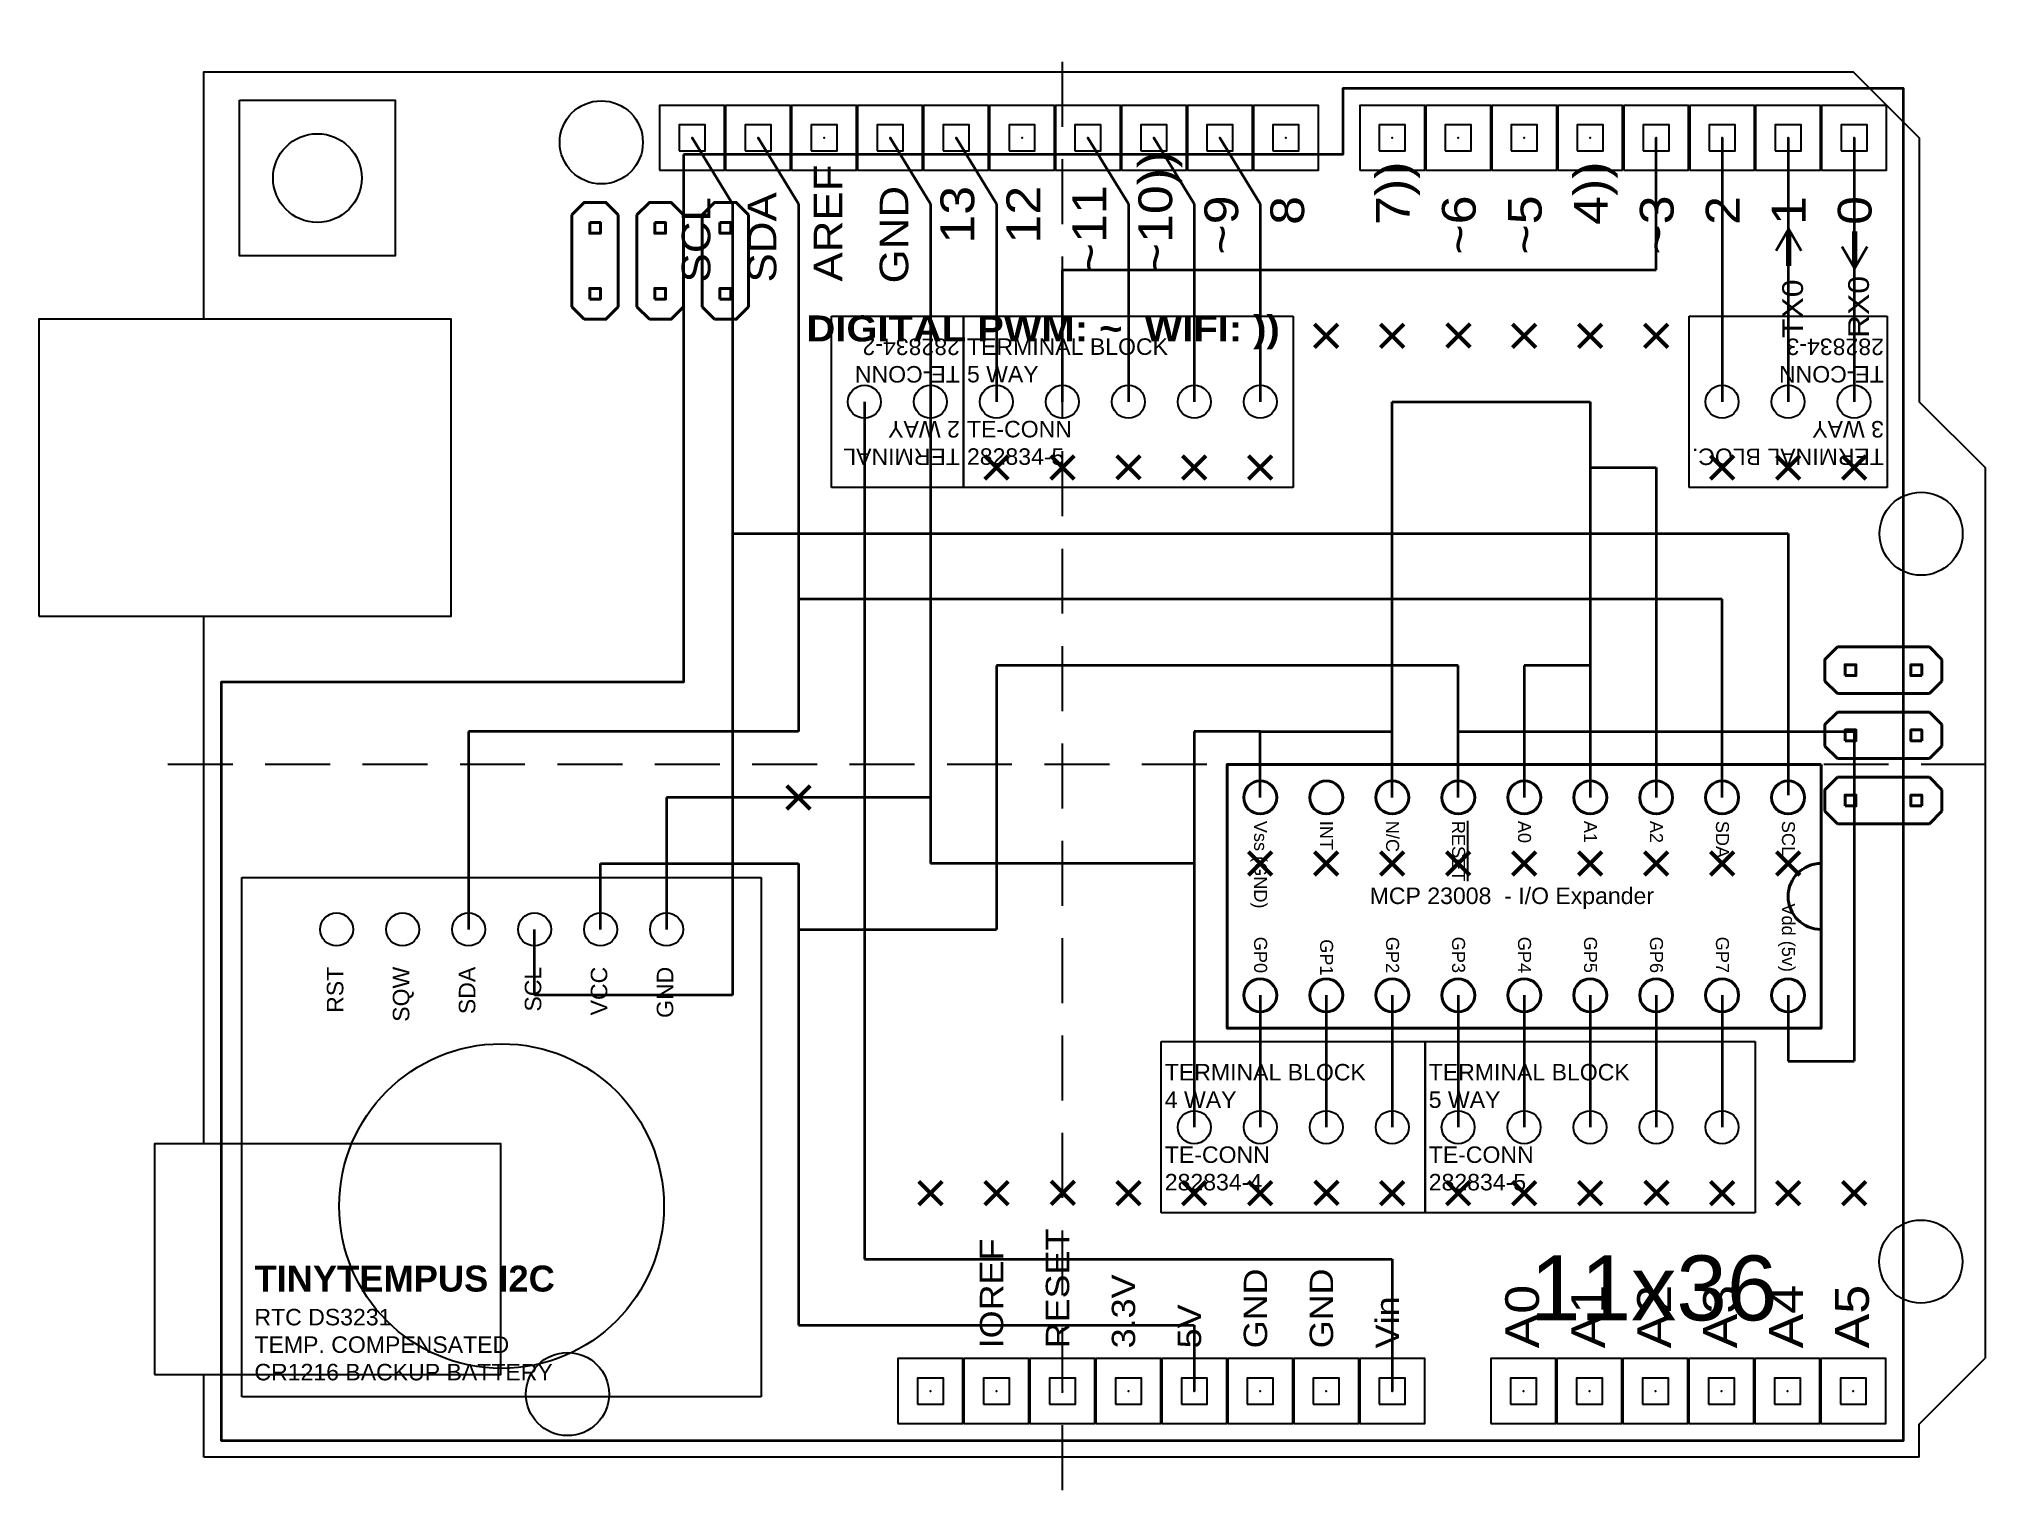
# Model space of a CAD drawing. Header units: millimetres. Extents: x 3648 to 4640, y -1371 to 0.
# Drawn here: x 3796.8 to 3871.7, y -1370.5 to -1314.6 of the extents above; entities that cross this region are included whole.
import ezdxf

# ---------------------------------------------------------------- set-up
doc = ezdxf.new("R2010")
doc.units = ezdxf.units.MM
doc.header["$LTSCALE"] = 10
doc.header["$MEASUREMENT"] = 0
doc.linetypes.add('HIDDEN', pattern=[0.375, 0.25, -0.125])
doc.layers.get('0').update_dxf_attribs({"color": 8})
for name, color, linetype, lineweight in [('+5V', 1, 'Continuous', 35), ('Colour0', 2, 'Continuous', 35), ('Colour1', 94, 'Continuous', 35), ('Colour10', 10, 'Continuous', 35), ('Colour11', 255, 'Continuous', 35), ('Colour2', 30, 'Continuous', 35), ('Colour3', 220, 'Continuous', 35), ('Colour4', 200, 'Continuous', 35), ('Colour5', 180, 'Continuous', 35), ('Colour6', 80, 'Continuous', 35), ('Colour7', 150, 'Continuous', 35), ('Colour9', 252, 'Continuous', 35), ('Component Detail', 143, 'Continuous', 40), ('GND +0V', 7, 'Continuous', 35), ('VERO CUT', 252, 'Continuous', 35), ('Vero Track', 250, 'Continuous', 35)]:
    doc.layers.add(name, color=color, linetype=linetype, lineweight=lineweight)
for name, color, linetype in [('Component', 210, 'Continuous'), ('PIN LABEL', 130, 'Continuous'), ('PINS', 1, 'Continuous'), ('vero Pins', 30, 'Continuous')]:
    doc.layers.add(name, color=color, linetype=linetype)
doc.layers.add('Component Centre', color=7, linetype='Continuous', true_color=0x7db0bf)
doc.styles.get("Standard").update_dxf_attribs({"font": 'arial.ttf'})
picture_1 = doc.add_image_def('image9.jpg', size_in_pixel=(567, 567))
picture_2 = doc.add_image_def('image7.jpg', size_in_pixel=(144, 187))
picture_3 = doc.add_image_def('image8.jpg', size_in_pixel=(360, 187))
picture_4 = doc.add_image_def('image4.jpg', size_in_pixel=(216, 187))
picture_5 = doc.add_image_def('image3.jpg', size_in_pixel=(288, 187))

msp = doc.modelspace()

# ---------------------------------------------------------------- texts
at = {"layer": 'VERO CUT', "insert": (3854.166, -1361.477), "char_height": 2.5, "attachment_point": 1}
msp.add_mtext_dynamic_manual_height_columns('11x36', width=34.29889, gutter_width=1, heights=[0], dxfattribs=at)

# ---------------------------------------------------------------- blocks, each defined once
blk = doc.blocks.new('TinyTempest')
at = {"color": 1}
for centre in [(0, 0), (2.54, 0), (5.08, 0), (7.62, 0), (10.16, 0), (12.7, 0)]:
    blk.add_circle(centre, 0.635, dxfattribs=at)
at = {"layer": 'Component'}
blk.add_circle((6.35, -10.656), 6.25, dxfattribs=at)
at = {"color": 4, "char_height": 0.635, "width": 7.38621, "attachment_point": 3, "rotation": 90}
for s, insert in [('RST', (-0.376, -1.44)), ('SQW', (2.164, -1.44)), ('SDA', (4.704, -1.44)), ('SCL', (7.244, -1.44)), ('VCC', (9.784, -1.44)), ('GND', (12.324, -1.44))]:
    blk.add_mtext(s, dxfattribs=dict(at, insert=insert))
at = {"layer": 'Component', "insert": (-3.164, -12.947), "char_height": 0.635, "width": 14.26659, "attachment_point": 1}
blk.add_mtext('{\\fArial|b1|i0|c0|p34;\\H1.5748x;TINYTEMPUS I2C\\P}RTC DS3231 \\PTEMP. COMPENSATED\\PCR1216 BACKUP BATTERY', dxfattribs=at)
at = {"layer": 'Component'}
image = blk.add_image(picture_1, insert=(-3.65, -18), size_in_units=(20, 20), dxfattribs=at)
image.dxf.flags = 7
blk = doc.blocks.new('Terminal Block 2-WAY TE CONNECTIVITY')
at = {"color": 1}
for centre in [(0, 0), (2.54, 0)]:
    blk.add_circle(centre, 0.635, dxfattribs=at)
at = {"layer": 'Component', "insert": (-1.133, 2.438), "char_height": 0.635, "width": 4.99534, "attachment_point": 1}
blk.add_mtext('TERMINAL\\P2 WAY\\P\\PTE-CONN\\P282834-2', dxfattribs=at)
at = {"layer": 'Component'}
image = blk.add_image(picture_2, insert=(-1.27, -3.298), size_in_units=(5.08, 6.597), rotation=0, dxfattribs=at)
image.dxf.flags = 7
blk = doc.blocks.new('Terminal Block 5-new-WAY TE CONNECTIVITY')
at = {"color": 1}
for centre in [(-5.08, 0), (-2.54, 0), (0, 0), (2.54, 0), (5.08, 0)]:
    blk.add_circle(centre, 0.635, dxfattribs=at)
at = {"layer": 'Component', "insert": (-6.213, 2.438), "char_height": 0.635, "width": 9.89779, "attachment_point": 1}
blk.add_mtext('TERMINAL BLOCK\\P5 WAY\\P\\PTE-CONN\\P282834-5', dxfattribs=at)
at = {"layer": 'Component'}
image = blk.add_image(picture_3, insert=(6.35, 3.298), size_in_units=(12.7, 6.597), rotation=180, dxfattribs=at)
image.dxf.flags = 7
blk = doc.blocks.new('Terminal Block 3-WAY TE CONNECTIVITY')
at = {"color": 1}
for centre in [(-2.54, 0), (0, 0), (2.54, 0)]:
    blk.add_circle(centre, 0.635, dxfattribs=at)
at = {"layer": 'Component', "insert": (-3.688, 2.438), "char_height": 0.635, "width": 8.33438, "attachment_point": 1}
blk.add_mtext('TERMINAL BLOC.\\P3 WAY\\P\\PTE-CONN\\P282834-3', dxfattribs=at)
at = {"layer": 'Component'}
image = blk.add_image(picture_4, insert=(-3.81, -3.298), size_in_units=(7.62, 6.597), rotation=0, dxfattribs=at)
image.dxf.flags = 7
blk = doc.blocks.new('CUT')
at = {"color": 33, "lineweight": 50}
for points in [[(-0.449, -0.449), (0.449, 0.449)], [(0.449, -0.449), (-0.449, 0.449)]]:
    blk.add_lwpolyline(points, dxfattribs=at)
blk = doc.blocks.new('MCP23008 IO Expander')
at = {"layer": 'Component Detail', "color": 4}
blk.add_lwpolyline([(-1.27, 1.27), (8.89, 1.27), (8.89, -21.59), (-1.27, -21.59)], close=True, dxfattribs=at)
at = {"layer": 'Component Detail', "color": 1}
for centre in [(0, 0), (7.62, 0), (0, -2.54), (7.62, -2.54), (0, -5.08), (7.62, -5.08), (0, -7.62), (7.62, -7.62), (0, -10.16), (7.62, -10.16), (0, -12.7), (7.62, -12.7), (0, -15.24), (7.62, -15.24), (0, -17.78), (7.62, -17.78), (0, -20.32), (7.62, -20.32)]:
    blk.add_circle(centre, 0.635, dxfattribs=at)
at = {"layer": 'Component Detail', "color": 4}
blk.add_arc((3.81, 1.27), 1.27, 180, 0, dxfattribs=at)
at = {"color": 3, "rotation": 180}
for p in [(2.54, 0), (2.54, -2.54), (2.54, -5.08), (2.54, -7.62), (2.54, -10.16), (2.54, -12.7), (2.54, -15.24), (2.54, -17.78), (2.54, -20.32)]:
    blk.add_blockref('CUT', p, dxfattribs=at)
at = {"color": 4, "char_height": 0.5, "width": 7.38621, "attachment_point": 1}
for s, insert in [('SCL', (0.9, 0.262)), ('\\pi4.77468;Vdd (5v)', (-0.694, 0.262)), ('SDA', (0.9, -2.278)), ('\\pi6.05742;GP7', (-0.694, -2.278)), ('A2', (0.9, -4.818)), ('\\pi6.05776;GP6', (-0.694, -4.818)), ('A1', (0.9, -7.358)), ('\\pi6.05367;GP5', (-0.694, -7.358)), ('A0', (0.9, -9.898)), ('\\pi6.05947;GP4', (-0.694, -9.898)), ('{\\ORESET}', (0.9, -12.438)), ('\\pi6.05742;GP3', (-0.694, -12.438)), ('N/C', (0.9, -14.978)), ('\\pi6.06254;GP2', (-0.694, -14.978)), ('INT', (0.9, -17.518)), ('\\pi6.15394;GP1', (-0.694, -17.518)), ('Vss (GND)', (0.9, -20.058)), ('\\pi6.05913;GP0', (-0.694, -20.058))]:
    blk.add_mtext(s, dxfattribs=dict(at, insert=insert))
at = {"color": 4, "insert": (3.469, -16.108), "char_height": 0.635, "width": 14.26659, "attachment_point": 1, "rotation": 90}
blk.add_mtext('MCP 23008  - I/O Expander', dxfattribs=at)
blk = doc.blocks.new('Terminal Block 4 new -WAY TE CONNECTIVITY')
at = {"color": 1}
for centre in [(0, 0), (2.54, 0), (5.08, 0), (7.62, 0)]:
    blk.add_circle(centre, 0.635, dxfattribs=at)
at = {"layer": 'Component', "insert": (-1.133, 2.438), "char_height": 0.635, "width": 9.89779, "attachment_point": 1}
blk.add_mtext('TERMINAL BLOCK\\P4 WAY\\P\\PTE-CONN\\P282834-4', dxfattribs=at)
at = {"layer": 'Component'}
image = blk.add_image(picture_5, insert=(-1.27, -3.298), size_in_units=(10.16, 6.597), dxfattribs=at)
image.dxf.flags = 7
blk = doc.blocks.new('Arduino uno Simplified')
at = {"color": 5}
for points in [[(-0.03, -9.525), (-0.03, 0), (-0.03, 0), (63.47, 0)], [(63.47, 0), (63.47, 0), (63.47, 0), (66.01, -2.54), (66.01, -2.54), (66.01, -12.7), (66.01, -12.7), (68.55, -15.24), (68.55, -15.24), (68.55, -49.53)], [(-0.03, -41.275), (-0.03, -20.955)], [(-0.03, -53.34), (-0.03, -50.165)], [(66.01, -53.34), (66.01, -52.07), (68.55, -49.53)], [(66.01, -53.34), (66.01, -53.34), (-0.03, -53.34)]]:
    blk.add_lwpolyline(points, dxfattribs=at)
blk.add_lwpolyline([(1.34, -1.088), (7.34, -1.088), (7.34, -7.088), (1.34, -7.088)], close=True, dxfattribs=at)
for centre, radius in [((15.27, -2.714), 1.6), ((4.34, -4.088), 1.707), ((66.079, -17.784), 1.6), ((66.07, -45.814), 1.6), ((13.97, -50.914), 1.6)]:
    blk.add_circle(centre, radius, dxfattribs=at)
at = {"layer": 'Component'}
for points in [[(-6.38, -20.955), (9.495, -20.955), (9.495, -9.525), (-6.38, -9.525)], [(-1.935, -50.165), (11.4, -50.165), (11.4, -41.275), (-1.935, -41.275)]]:
    blk.add_lwpolyline(points, close=True, dxfattribs=at)
at = {"layer": 'Component Detail'}
for p, q in [((14.134, -5.505), (14.614, -5.025)), ((15.446, -5.025), (15.925, -5.505)), ((16.642, -5.505), (17.122, -5.025)), ((17.954, -5.025), (18.433, -5.505)), ((19.15, -5.505), (19.63, -5.025)), ((20.462, -5.025), (20.941, -5.505)), ((14.134, -9.049), (14.134, -5.505)), ((15.925, -5.505), (15.925, -9.049)), ((16.642, -9.049), (16.642, -5.505)), ((18.433, -5.505), (18.433, -9.049)), ((19.15, -9.049), (19.15, -5.505)), ((20.941, -5.505), (20.941, -9.049)), ((14.614, -9.528), (14.134, -9.049)), ((15.925, -9.049), (15.446, -9.528)), ((17.122, -9.528), (16.642, -9.049)), ((18.433, -9.049), (17.954, -9.528)), ((19.63, -9.528), (19.15, -9.049)), ((20.941, -9.049), (20.462, -9.528)), ((62.375, -22.625), (62.855, -22.145)), ((62.855, -22.145), (66.399, -22.145)), ((66.399, -22.145), (66.878, -22.625)), ((66.878, -22.625), (66.878, -23.457)), ((62.855, -23.936), (62.375, -23.457)), ((66.399, -23.936), (62.855, -23.936)), ((66.878, -23.457), (66.399, -23.936)), ((62.375, -25.133), (62.855, -24.653)), ((62.855, -24.653), (66.399, -24.653)), ((66.399, -24.653), (66.878, -25.133)), ((66.878, -25.133), (66.878, -25.965)), ((62.855, -26.444), (62.375, -25.965)), ((66.878, -25.965), (66.399, -26.444)), ((66.399, -26.444), (62.855, -26.444)), ((62.375, -27.641), (62.855, -27.161)), ((62.855, -27.161), (66.399, -27.161)), ((66.399, -27.161), (66.878, -27.641)), ((66.878, -27.641), (66.878, -28.473)), ((62.855, -28.952), (62.375, -28.473)), ((66.878, -28.473), (66.399, -28.952)), ((66.399, -28.952), (62.855, -28.952))]:
    blk.add_line(p, q, dxfattribs=at)
for points in [[(14.614, -5.025), (14.614, -5.025), (15.446, -5.025), (15.446, -5.025)], [(17.122, -5.025), (17.122, -5.025), (17.954, -5.025), (17.954, -5.025)], [(19.63, -5.025), (19.63, -5.025), (20.462, -5.025), (20.462, -5.025)], [(14.822, -5.801), (14.822, -6.217), (15.238, -6.217), (15.238, -5.801)], [(17.33, -5.801), (17.33, -6.217), (17.746, -6.217), (17.746, -5.801)], [(19.838, -5.801), (19.838, -6.217), (20.254, -6.217), (20.254, -5.801)], [(14.822, -8.752), (14.822, -8.336), (15.238, -8.336), (15.238, -8.752)], [(17.33, -8.752), (17.33, -8.336), (17.746, -8.336), (17.746, -8.752)], [(19.838, -8.752), (19.838, -8.336), (20.254, -8.336), (20.254, -8.752)], [(14.614, -9.528), (14.614, -9.528), (15.446, -9.528), (15.446, -9.528)], [(17.122, -9.528), (17.122, -9.528), (17.954, -9.528), (17.954, -9.528)], [(19.63, -9.528), (19.63, -9.528), (20.462, -9.528), (20.462, -9.528)], [(62.375, -23.457), (62.375, -23.457), (62.375, -22.625), (62.375, -22.625)], [(63.152, -23.249), (63.568, -23.249), (63.568, -22.833), (63.152, -22.833)], [(66.102, -23.249), (65.686, -23.249), (65.686, -22.833), (66.102, -22.833)], [(62.375, -25.965), (62.375, -25.965), (62.375, -25.133), (62.375, -25.133)], [(63.152, -25.757), (63.568, -25.757), (63.568, -25.341), (63.152, -25.341)], [(66.102, -25.757), (65.686, -25.757), (65.686, -25.341), (66.102, -25.341)], [(62.375, -28.473), (62.375, -28.473), (62.375, -27.641), (62.375, -27.641)], [(63.152, -28.265), (63.568, -28.265), (63.568, -27.849), (63.152, -27.849)], [(66.102, -28.265), (65.686, -28.265), (65.686, -27.849), (66.102, -27.849)]]:
    blk.add_lwpolyline(points, close=True, dxfattribs=at)
at = {"layer": 'PIN LABEL', "color": 5, "const_width": 0.1}
for points in [[(60.93, -7.481), (60.93, -6.136), (60.495, -6.89)], [(61.03, -7.481), (61.03, -6.136), (61.465, -6.89)], [(63.47, -6.136), (63.47, -7.481), (63.035, -6.727)], [(63.57, -6.136), (63.57, -7.481), (64.005, -6.727)]]:
    blk.add_lwpolyline(points, dxfattribs=at)
at = {"layer": 'PINS'}
for points in [[(17.516, -3.79), (20.016, -3.79), (20.016, -1.29), (17.516, -1.29)], [(20.056, -3.79), (22.556, -3.79), (22.556, -1.29), (20.056, -1.29)], [(22.596, -3.79), (25.096, -3.79), (25.096, -1.29), (22.596, -1.29)], [(25.136, -3.79), (27.636, -3.79), (27.636, -1.29), (25.136, -1.29)], [(27.676, -3.79), (30.176, -3.79), (30.176, -1.29), (27.676, -1.29)], [(30.216, -3.79), (32.716, -3.79), (32.716, -1.29), (30.216, -1.29)], [(32.756, -3.79), (35.256, -3.79), (35.256, -1.29), (32.756, -1.29)], [(35.296, -3.79), (37.796, -3.79), (37.796, -1.29), (35.296, -1.29)], [(37.836, -3.79), (40.336, -3.79), (40.336, -1.29), (37.836, -1.29)], [(40.376, -3.79), (42.876, -3.79), (42.876, -1.29), (40.376, -1.29)], [(44.47, -3.79), (46.97, -3.79), (46.97, -1.29), (44.47, -1.29)], [(47.01, -3.79), (49.51, -3.79), (49.51, -1.29), (47.01, -1.29)], [(49.55, -3.79), (52.05, -3.79), (52.05, -1.29), (49.55, -1.29)], [(52.09, -3.79), (54.59, -3.79), (54.59, -1.29), (52.09, -1.29)], [(54.63, -3.79), (57.13, -3.79), (57.13, -1.29), (54.63, -1.29)], [(57.17, -3.79), (59.67, -3.79), (59.67, -1.29), (57.17, -1.29)], [(59.71, -3.79), (62.21, -3.79), (62.21, -1.29), (59.71, -1.29)], [(62.25, -3.79), (64.75, -3.79), (64.75, -1.29), (62.25, -1.29)], [(18.266, -3.04), (19.266, -3.04), (19.266, -2.04), (18.266, -2.04)], [(20.806, -3.04), (21.806, -3.04), (21.806, -2.04), (20.806, -2.04)], [(23.346, -3.04), (24.346, -3.04), (24.346, -2.04), (23.346, -2.04)], [(25.886, -3.04), (26.886, -3.04), (26.886, -2.04), (25.886, -2.04)], [(28.426, -3.04), (29.426, -3.04), (29.426, -2.04), (28.426, -2.04)], [(30.966, -3.04), (31.966, -3.04), (31.966, -2.04), (30.966, -2.04)], [(33.506, -3.04), (34.506, -3.04), (34.506, -2.04), (33.506, -2.04)], [(36.046, -3.04), (37.046, -3.04), (37.046, -2.04), (36.046, -2.04)], [(38.586, -3.04), (39.586, -3.04), (39.586, -2.04), (38.586, -2.04)], [(41.126, -3.04), (42.126, -3.04), (42.126, -2.04), (41.126, -2.04)], [(45.22, -3.04), (46.22, -3.04), (46.22, -2.04), (45.22, -2.04)], [(47.76, -3.04), (48.76, -3.04), (48.76, -2.04), (47.76, -2.04)], [(50.3, -3.04), (51.3, -3.04), (51.3, -2.04), (50.3, -2.04)], [(52.84, -3.04), (53.84, -3.04), (53.84, -2.04), (52.84, -2.04)], [(55.38, -3.04), (56.38, -3.04), (56.38, -2.04), (55.38, -2.04)], [(57.92, -3.04), (58.92, -3.04), (58.92, -2.04), (57.92, -2.04)], [(60.46, -3.04), (61.46, -3.04), (61.46, -2.04), (60.46, -2.04)], [(63, -3.04), (64, -3.04), (64, -2.04), (63, -2.04)], [(26.69, -52.05), (29.19, -52.05), (29.19, -49.55), (26.69, -49.55)], [(29.23, -52.05), (31.73, -52.05), (31.73, -49.55), (29.23, -49.55)], [(31.77, -52.05), (34.27, -52.05), (34.27, -49.55), (31.77, -49.55)], [(34.31, -52.05), (36.81, -52.05), (36.81, -49.55), (34.31, -49.55)], [(36.85, -52.05), (39.35, -52.05), (39.35, -49.55), (36.85, -49.55)], [(39.39, -52.05), (41.89, -52.05), (41.89, -49.55), (39.39, -49.55)], [(41.93, -52.05), (44.43, -52.05), (44.43, -49.55), (41.93, -49.55)], [(44.47, -52.05), (46.97, -52.05), (46.97, -49.55), (44.47, -49.55)], [(49.52, -52.05), (52.02, -52.05), (52.02, -49.55), (49.52, -49.55)], [(52.06, -52.05), (54.56, -52.05), (54.56, -49.55), (52.06, -49.55)], [(54.6, -52.05), (57.1, -52.05), (57.1, -49.55), (54.6, -49.55)], [(57.14, -52.05), (59.64, -52.05), (59.64, -49.55), (57.14, -49.55)], [(59.68, -52.05), (62.18, -52.05), (62.18, -49.55), (59.68, -49.55)], [(62.22, -52.05), (64.72, -52.05), (64.72, -49.55), (62.22, -49.55)], [(27.44, -51.3), (28.44, -51.3), (28.44, -50.3), (27.44, -50.3)], [(29.98, -51.3), (30.98, -51.3), (30.98, -50.3), (29.98, -50.3)], [(32.52, -51.3), (33.52, -51.3), (33.52, -50.3), (32.52, -50.3)], [(35.06, -51.3), (36.06, -51.3), (36.06, -50.3), (35.06, -50.3)], [(37.6, -51.3), (38.6, -51.3), (38.6, -50.3), (37.6, -50.3)], [(40.14, -51.3), (41.14, -51.3), (41.14, -50.3), (40.14, -50.3)], [(42.68, -51.3), (43.68, -51.3), (43.68, -50.3), (42.68, -50.3)], [(45.22, -51.3), (46.22, -51.3), (46.22, -50.3), (45.22, -50.3)], [(50.27, -51.3), (51.27, -51.3), (51.27, -50.3), (50.27, -50.3)], [(52.81, -51.3), (53.81, -51.3), (53.81, -50.3), (52.81, -50.3)], [(55.35, -51.3), (56.35, -51.3), (56.35, -50.3), (55.35, -50.3)], [(57.89, -51.3), (58.89, -51.3), (58.89, -50.3), (57.89, -50.3)], [(60.43, -51.3), (61.43, -51.3), (61.43, -50.3), (60.43, -50.3)], [(62.97, -51.3), (63.97, -51.3), (63.97, -50.3), (62.97, -50.3)]]:
    blk.add_lwpolyline(points, close=True, dxfattribs=at)
for p in [(18.766, -2.54), (21.306, -2.54), (23.846, -2.54), (26.386, -2.54), (28.926, -2.54), (31.466, -2.54), (34.006, -2.54), (36.546, -2.54), (39.086, -2.54), (41.626, -2.54), (45.72, -2.54), (48.26, -2.54), (50.8, -2.54), (53.34, -2.54), (55.88, -2.54), (58.42, -2.54), (60.96, -2.54), (63.5, -2.54), (27.94, -50.8), (30.48, -50.8), (33.02, -50.8), (35.56, -50.8), (38.1, -50.8), (40.64, -50.8), (43.18, -50.8), (45.72, -50.8), (50.77, -50.8), (53.31, -50.8), (55.85, -50.8), (58.39, -50.8), (60.93, -50.8), (63.47, -50.8)]:
    blk.add_point(p, dxfattribs=at)
at = {"layer": 'PIN LABEL', "color": 5, "width": 1.1}
for s, height, p in [('AREF', 1.1, (24.548, -8.075)), ('~10))', 1.3, (37.248, -7.755)), ('7))', 1.3, (46.392, -5.892)), ('4))', 1.3, (54.012, -5.892)), ('GND', 1.1, (27.088, -8.146)), ('13', 1.3, (29.628, -6.611)), ('12', 1.3, (32.168, -6.611)), ('~11', 1.3, (34.708, -7.755)), ('SCL', 1.1, (19.468, -8.11)), ('SDA', 1.1, (22.008, -8.11)), ('~9', 1.3, (39.788, -7.036)), ('8', 1.3, (42.328, -5.892)), ('~6', 1.3, (48.932, -7.036)), ('~5', 1.3, (51.472, -7.036)), ('~3', 1.3, (56.552, -7.036)), ('2', 1.3, (59.092, -5.892)), ('1', 1.3, (61.632, -5.892)), ('0', 1.3, (64.172, -5.892)), ('TX0', 0.8, (61.532, -10.248)), ('RX0', 0.8, (64.072, -10.248)), ('RESET', 0.9, (33.282, -49.153)), ('IOREF', 0.9, (30.742, -49.153)), ('3.3V', 0.9, (35.822, -49.153)), ('GND', 0.9, (40.902, -49.153)), ('GND', 0.9, (43.442, -49.153)), ('A0', 1.3, (51.369, -49.153)), ('A1', 1.3, (53.909, -49.153)), ('A2', 1.3, (56.449, -49.153)), ('A3', 1.3, (58.989, -49.153)), ('A4', 1.3, (61.529, -49.153)), ('A5', 1.3, (64.069, -49.153)), ('5V', 0.9, (38.362, -49.153)), ('Vin', 0.9, (45.982, -49.153))]:
    blk.add_text(s, height=height, rotation=90, dxfattribs=at).set_placement(p)
at = {"layer": 'PIN LABEL', "color": 5, "insert": (23.169, -9.38), "char_height": 1, "attachment_point": 1}
blk.add_mtext_dynamic_manual_height_columns('{\\fArial|b1|i0|c0|p34;\\W1.1;DIGITAL PWM: ~  WIFI: )) }', width=20.06974, gutter_width=1, heights=[0], dxfattribs=at)

# ---------------------------------------------------------------- linework, layer by layer
at = {"layer": '+5V'}
for p, q in [((3833.618, -1338.76), (3833.618, -1338.76)), ((3825.998, -1346.38), (3825.998, -1346.38)), ((3825.998, -1346.38), (3825.998, -1346.38)), ((3825.998, -1346.38), (3825.998, -1346.38)), ((3864.098, -1354), (3866.638, -1354))]:
    msp.add_line(p, q, dxfattribs=at)
at = {"layer": 'Colour0'}
for p, q in [((3821.904, -1318.44), (3823.458, -1320.98)), ((3824.444, -1318.44), (3825.998, -1320.98)), ((3823.458, -1320.98), (3823.458, -1320.98)), ((3831.078, -1343.84), (3820.918, -1343.84)), ((3841.235, -1346.38), (3831.078, -1346.38))]:
    msp.add_line(p, q, dxfattribs=at)
at = {"layer": 'Colour1'}
msp.add_line((3832.064, -1318.44), (3833.618, -1320.98), dxfattribs=at)
at = {"layer": 'Colour10'}
for p, q in [((3823.458, -1333.68), (3864.095, -1333.68)), ((3861.555, -1336.201), (3825.998, -1336.201)), ((3843.778, -1341.3), (3848.858, -1341.3))]:
    msp.add_line(p, q, dxfattribs=at)
at = {"layer": 'Colour11'}
msp.add_line((3836.158, -1323.52), (3859.018, -1323.52), dxfattribs=at)
at = {"layer": 'Colour2'}
for p, q in [((3848.858, -1328.6), (3856.478, -1328.6)), ((3818.378, -1346.38), (3825.998, -1346.38)), ((3823.458, -1351.46), (3815.838, -1351.46))]:
    msp.add_line(p, q, dxfattribs=at)
msp.add_lwpolyline([(3825.998, -1348.92), (3833.618, -1348.92)], dxfattribs=at)
at = {"layer": 'Colour3'}
msp.add_line((3839.684, -1318.44), (3841.238, -1320.98), dxfattribs=at)
at = {"layer": 'Colour4'}
for p, q in [((3837.144, -1318.44), (3838.698, -1320.98)), ((3838.698, -1328.6), (3838.698, -1328.6)), ((3838.698, -1328.6), (3838.698, -1328.6)), ((3851.398, -1338.76), (3833.618, -1338.76))]:
    msp.add_line(p, q, dxfattribs=at)
at = {"layer": 'Colour5'}
for p, q in [((3851.398, -1341.3), (3866.638, -1341.3)), ((3825.998, -1364.16), (3841.238, -1364.16))]:
    msp.add_line(p, q, dxfattribs=at)
at = {"layer": 'Colour6'}
msp.add_line((3825.998, -1341.3), (3813.298, -1341.3), dxfattribs=at)
at = {"layer": 'Colour7'}
msp.add_line((3842.224, -1318.44), (3843.778, -1320.98), dxfattribs=at)
at = {"layer": 'Colour9'}
for p, q in [((3856.478, -1331.14), (3859.018, -1331.14)), ((3856.475, -1338.76), (3853.935, -1338.76)), ((3843.778, -1341.3), (3841.238, -1341.3)), ((3828.538, -1361.62), (3848.858, -1361.62))]:
    msp.add_line(p, q, dxfattribs=at)
at = {"layer": 'Component Centre', "linetype": 'HIDDEN'}
for p, q in [((3836.158, -1370.511), (3836.158, -1314.631)), ((3871.718, -1342.57), (3800.598, -1342.57))]:
    msp.add_line(p, q, dxfattribs=at)
at = {"layer": 'GND +0V'}
for p, q in [((3829.524, -1318.44), (3831.078, -1320.98)), ((3831.078, -1331.14), (3831.078, -1331.14)), ((3841.235, -1346.38), (3841.235, -1346.38))]:
    msp.add_line(p, q, dxfattribs=at)
at = {"layer": 'VERO CUT'}
msp.add_lwpolyline([(3821.576, -1319.075), (3821.576, -1339.395), (3803.773, -1339.395), (3803.773, -1368.605), (3868.543, -1368.605), (3868.543, -1316.535), (3846.953, -1316.535), (3846.953, -1319.075)], close=True, dxfattribs=at)
at = {"layer": 'Vero Track'}
for p, q in [((3859.018, -1323.52), (3859.018, -1318.44)), ((3823.458, -1320.98), (3823.458, -1351.46)), ((3825.998, -1320.98), (3825.998, -1341.3)), ((3831.078, -1320.98), (3831.078, -1331.14)), ((3833.618, -1320.98), (3833.618, -1328.6)), ((3838.698, -1320.98), (3838.698, -1328.6)), ((3841.238, -1320.98), (3841.238, -1328.6)), ((3843.778, -1320.98), (3843.778, -1328.6)), ((3836.158, -1328.6), (3836.158, -1323.52)), ((3828.538, -1328.6), (3828.538, -1361.62)), ((3848.858, -1343.84), (3848.858, -1328.6)), ((3856.478, -1328.6), (3856.475, -1343.84)), ((3831.078, -1331.14), (3831.078, -1346.38)), ((3859.018, -1331.14), (3859.015, -1343.84)), ((3861.555, -1343.84), (3861.555, -1336.201)), ((3833.618, -1338.76), (3833.618, -1348.92)), ((3851.398, -1343.84), (3851.398, -1338.76)), ((3853.935, -1338.76), (3853.935, -1343.84)), ((3813.298, -1341.3), (3813.298, -1348.92)), ((3843.778, -1343.84), (3843.778, -1341.3)), ((3866.638, -1341.3), (3866.638, -1354)), ((3820.918, -1343.84), (3820.918, -1348.92)), ((3818.378, -1348.92), (3818.378, -1346.38)), ((3825.998, -1346.38), (3825.998, -1364.16)), ((3815.838, -1351.46), (3815.838, -1348.92)), ((3864.098, -1351.46), (3864.098, -1354)), ((3848.858, -1361.62), (3848.858, -1366.7)), ((3841.238, -1364.16), (3841.238, -1366.7))]:
    msp.add_line(p, q, dxfattribs=at)
for points in [[(3861.558, -1318.44), (3861.558, -1328.6)], [(3864.098, -1318.44), (3864.098, -1328.6)], [(3866.638, -1318.44), (3866.638, -1328.6)], [(3864.095, -1333.68), (3864.095, -1343.749)], [(3841.238, -1341.3), (3841.235, -1356.54)], [(3843.778, -1351.46), (3843.775, -1356.54)], [(3846.318, -1351.46), (3846.315, -1356.54)], [(3848.858, -1351.46), (3848.855, -1356.54)], [(3851.398, -1351.46), (3851.395, -1356.54)], [(3853.938, -1351.46), (3853.935, -1356.54)], [(3856.478, -1351.46), (3856.475, -1356.54)], [(3859.018, -1351.46), (3859.015, -1356.54)], [(3861.558, -1351.46), (3861.555, -1356.54)]]:
    msp.add_lwpolyline(points, dxfattribs=at)

# ---------------------------------------------------------------- block references
at = {"color": 3, "rotation": 270}
for p in [(3846.318, -1326.06), (3848.858, -1326.06), (3851.41, -1326.048), (3853.938, -1326.06), (3856.478, -1326.06), (3859.018, -1326.06), (3833.618, -1331.14), (3836.158, -1331.14), (3838.71, -1331.128), (3841.238, -1331.14), (3843.778, -1331.14), (3861.558, -1331.14), (3864.098, -1331.14), (3866.638, -1331.14), (3825.998, -1343.84), (3831.078, -1359.08), (3833.618, -1359.08), (3836.17, -1359.068), (3838.698, -1359.08), (3841.238, -1359.08), (3843.778, -1359.08), (3846.33, -1359.068), (3848.858, -1359.08), (3851.398, -1359.08), (3853.938, -1359.08), (3856.478, -1359.08), (3859.03, -1359.068), (3861.558, -1359.08), (3864.101, -1359.084), (3866.641, -1359.084)]:
    msp.add_blockref('CUT', p, dxfattribs=at)
at = {"layer": 'Component'}
for name, p in [('Arduino uno Simplified', (3803.138, -1315.9)), ('Terminal Block 5-new-WAY TE CONNECTIVITY', (3838.698, -1328.6)), ('TinyTempest', (3808.218, -1348.92)), ('Terminal Block 4 new -WAY TE CONNECTIVITY', (3841.235, -1356.54)), ('Terminal Block 5-new-WAY TE CONNECTIVITY', (3856.475, -1356.54))]:
    msp.add_blockref(name, p, dxfattribs=at)
at = {"layer": 'Component Centre', "rotation": 180}
for name, p in [('Terminal Block 2-WAY TE CONNECTIVITY', (3831.078, -1328.6)), ('Terminal Block 3-WAY TE CONNECTIVITY', (3864.098, -1328.6))]:
    msp.add_blockref(name, p, dxfattribs=at)
at = {"layer": 'vero Pins', "rotation": 270}
msp.add_blockref('MCP23008 IO Expander', (3864.098, -1343.84), dxfattribs=at)

msp.set_redraw_order([(e.dxf.handle, doc.entitydb.next_handle()) for e in msp.query("TEXT MTEXT ATTDEF DIMENSION ARC_DIMENSION")])  # texts and dimensions are drawn at this point

doc.saveas('drawing.dxf')
